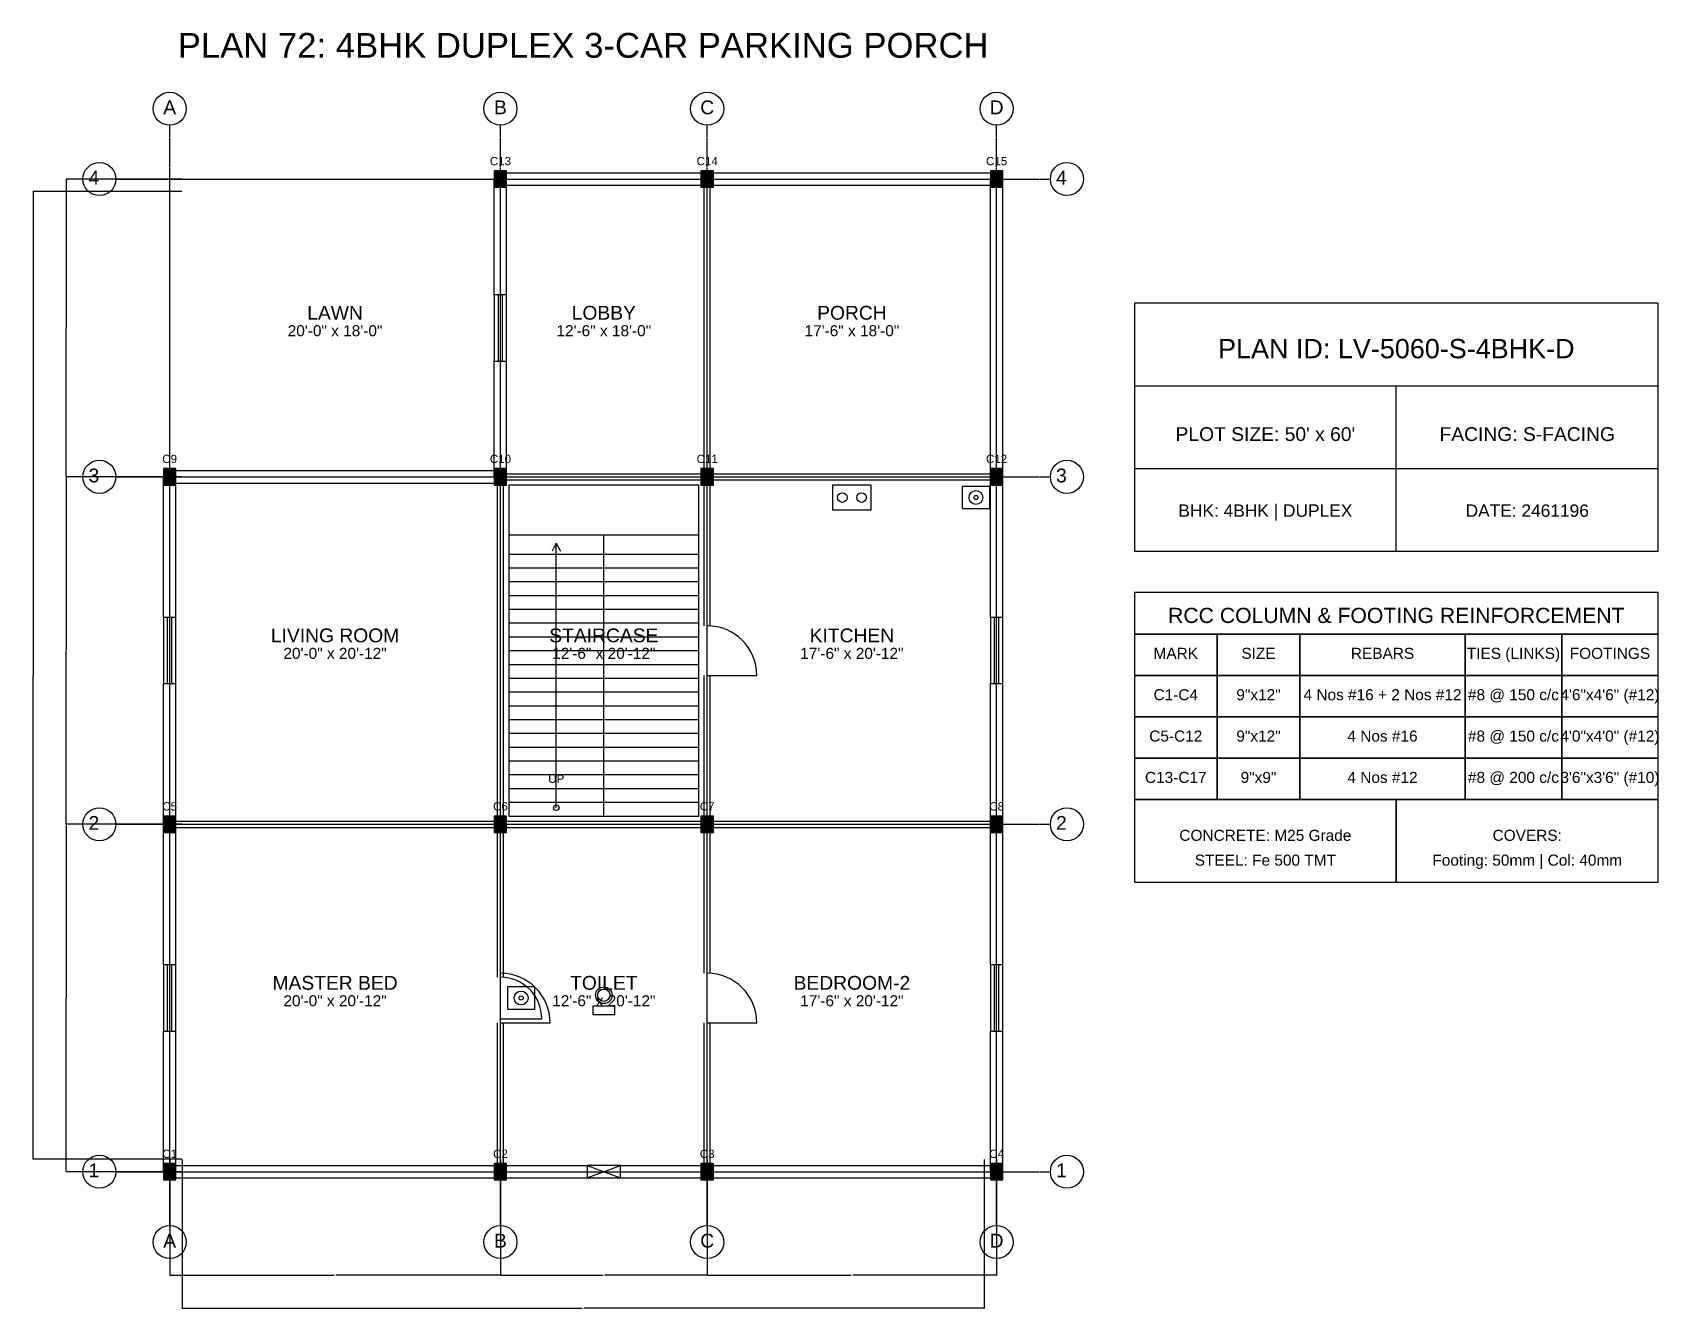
# Model space of a CAD drawing. Header units: inches. Extents: x -134 to 23580, y -99 to 23207.
# Drawn here: x 2400 to 3580, y 17401 to 18326 of the extents above; entities that cross this region are included whole.
import ezdxf
from ezdxf.enums import TextEntityAlignment as Align

# ---------------------------------------------------------------- set-up
doc = ezdxf.new("R2010")
doc.units = ezdxf.units.IN
doc.header["$MEASUREMENT"] = 0
doc.linetypes.add('CENTER', pattern=[2, 1.25, -0.25, 0.25, -0.25])
for name, color, linetype in [('A-COL-HATCH', 251, 'Continuous'), ('A-COLUMN', 1, 'Continuous'), ('A-DIM', 5, 'Continuous'), ('A-DOOR', 30, 'Continuous'), ('A-FIXTURE', 8, 'Continuous'), ('A-STAIR', 6, 'Continuous'), ('A-TEXT', 2, 'Continuous'), ('A-WALL-EXT', 7, 'Continuous'), ('A-WALL-INT', 9, 'Continuous'), ('A-WINDOW', 4, 'Continuous'), ('S-BEAM-FRAMING', 2, 'Continuous'), ('S-BUBBLE', 4, 'Continuous'), ('S-GRID-CENTER', 8, 'CENTER'), ('S-TABLE', 7, 'Continuous'), ('S-TEXT', 3, 'Continuous')]:
    doc.layers.add(name, color=color, linetype=linetype)
doc.styles.get("Standard").update_dxf_attribs({"font": 'arial.ttf'})
doc.dimstyles.get("Standard").update_dxf_attribs({"dimtxt": 0.18, "dimasz": 0.18, "dimexe": 0.18, "dimexo": 0.0625, "dimgap": 0.09, "dimtad": 0, "dimtih": 1, "dimtoh": 1, "dimdec": 4, "dimzin": 0, "dimdsep": 46, "dimtxsty": 'Standard', "dimcen": 0.09, "dimadec": 0, "dimazin": 0, "dimtfac": 1, "dimtdec": 4, "dimtofl": 0, "dimtmove": 0, "dimatfit": 3, "dimfxl": 1, "dimtolj": 1, "dimtzin": 0, "dimarcsym": 0})

msp = doc.modelspace()

# ---------------------------------------------------------------- texts
at = {"layer": 'A-TEXT'}
for s, height, p in [('PLAN 72: 4BHK DUPLEX 3-CAR PARKING PORCH', 18, (2800, 18308)), ('C13', 6, (2740, 18230)), ('C14', 6, (2890, 18230)), ('C15', 6, (3100, 18230)), ('LAWN', 10, (2620, 18118)), ('LOBBY', 10, (2815, 18118)), ('PORCH', 10, (2995, 18118)), ('20\'-0" x 18\'-0"', 8, (2620, 18106)), ('12\'-6" x 18\'-0"', 8, (2815, 18106)), ('17\'-6" x 18\'-0"', 8, (2995, 18106)), ('PLAN ID: LV-5060-S-4BHK-D', 14, (3390, 18090)), ("PLOT SIZE: 50' x 60'", 10, (3295, 18030)), ('FACING: S-FACING', 10, (3485, 18030)), ('C9', 6, (2500, 18014)), ('C10', 6, (2740, 18014)), ('C11', 6, (2890, 18014)), ('C12', 6, (3100, 18014)), ('BHK: 4BHK | DUPLEX', 9, (3295, 17975)), ('DATE: 2461196', 9, (3485, 17975)), ('LIVING ROOM', 10, (2620, 17884)), ('STAIRCASE', 10, (2815, 17884)), ('KITCHEN', 10, (2995, 17884)), ('20\'-0" x 20\'-12"', 8, (2620, 17872)), ('12\'-6" x 20\'-12"', 8, (2815, 17872)), ('17\'-6" x 20\'-12"', 8, (2995, 17872)), ('UP', 6, (2780.5, 17782)), ('C5', 6, (2500, 17762)), ('C6', 6, (2740, 17762)), ('C7', 6, (2890, 17762)), ('C8', 6, (3100, 17762)), ('MASTER BED', 10, (2620, 17632)), ('TOILET', 10, (2815, 17632)), ('BEDROOM-2', 10, (2995, 17632)), ('20\'-0" x 20\'-12"', 8, (2620, 17620)), ('12\'-6" x 20\'-12"', 8, (2815, 17620)), ('17\'-6" x 20\'-12"', 8, (2995, 17620)), ('C1', 6, (2500, 17510)), ('C2', 6, (2740, 17510)), ('C3', 6, (2890, 17510)), ('C4', 6, (3100, 17510))]:
    msp.add_text(s, height=height, dxfattribs=at).set_placement(p, align=Align.CENTER)
at = {"layer": 'S-TEXT'}
for s, height, p in [('A', 10, (2500, 18267)), ('B', 10, (2740, 18267)), ('C', 10, (2890, 18267)), ('D', 10, (3100, 18267)), ('4', 10, (2445, 18216)), ('4', 10, (3147, 18216)), ('3', 10, (2445, 18000)), ('3', 10, (3147, 18000)), ('RCC COLUMN & FOOTING REINFORCEMENT', 11, (3390, 17898)), ('MARK', 8, (3230, 17872)), ('SIZE', 8, (3290, 17872)), ('REBARS', 8, (3380, 17872)), ('TIES (LINKS)', 8, (3475, 17872)), ('FOOTINGS', 8, (3545, 17872)), ('C1-C4', 8, (3230, 17842)), ('9"x12"', 8, (3290, 17842)), ('4 Nos #16 + 2 Nos #12', 8, (3380, 17842)), ('#8 @ 150 c/c', 8, (3475, 17842)), ('4\'6"x4\'6" (#12)', 8, (3545, 17842)), ('C5-C12', 8, (3230, 17812)), ('9"x12"', 8, (3290, 17812)), ('4 Nos #16', 8, (3380, 17812)), ('#8 @ 150 c/c', 8, (3475, 17812)), ('4\'0"x4\'0" (#12)', 8, (3545, 17812)), ('C13-C17', 8, (3230, 17782)), ('9"x9"', 8, (3290, 17782)), ('4 Nos #12', 8, (3380, 17782)), ('#8 @ 200 c/c', 8, (3475, 17782)), ('3\'6"x3\'6" (#10)', 8, (3545, 17782)), ('2', 10, (2445, 17748)), ('2', 10, (3147, 17748)), ('CONCRETE: M25 Grade', 8, (3295, 17740)), ('COVERS:', 8, (3485, 17740)), ('STEEL: Fe 500 TMT', 8, (3295, 17722)), ('Footing: 50mm | Col: 40mm', 8, (3485, 17722)), ('1', 10, (2445, 17496)), ('1', 10, (3147, 17496)), ('A', 10, (2500, 17445)), ('B', 10, (2740, 17445)), ('C', 10, (2890, 17445)), ('D', 10, (3100, 17445))]:
    msp.add_text(s, height=height, dxfattribs=at).set_placement(p, align=Align.CENTER)

# ---------------------------------------------------------------- blocks, each defined once
blk = doc.blocks.new('*D628')
at = {"layer": 'A-DIM', "color": 0, "lineweight": -2, "transparency": 16777216}
for p, q in [((2500, 17508.9), (2500, 17424.8)), ((2740, 17508.9), (2740, 17424.8)), ((2500.2, 17425), (2619.4, 17425)), ((2739.8, 17425), (2620.6, 17425))]:
    blk.add_line(p, q, dxfattribs=at)
at = {"layer": 'A-DIM', "color": 0, "transparency": 16777216}
for points in [[(2500.2, 17425), (2500.2, 17425), (2500, 17425)], [(2739.8, 17425), (2739.8, 17425), (2740, 17425)]]:
    blk.add_solid(points, dxfattribs=at)
at = {"layer": 'Defpoints', "color": 0, "transparency": 16777216}
for p in [(2500, 17509), (2740, 17509), (2740, 17425)]:
    blk.add_point(p, dxfattribs=at)
at = {"layer": 'A-DIM', "color": 0, "transparency": 16777216, "insert": (2620, 17425), "char_height": 0.18, "attachment_point": 5}
blk.add_mtext('\\A1;240.0000', dxfattribs=at)
blk = doc.blocks.new('*D629')
at = {"layer": 'A-DIM', "color": 0, "lineweight": -2, "transparency": 16777216}
for p, q in [((2740, 17508.9), (2740, 17424.8)), ((2890, 17508.9), (2890, 17424.8)), ((2740.2, 17425), (2814.4, 17425)), ((2889.8, 17425), (2815.6, 17425))]:
    blk.add_line(p, q, dxfattribs=at)
at = {"layer": 'A-DIM', "color": 0, "transparency": 16777216}
for points in [[(2740.2, 17425), (2740.2, 17425), (2740, 17425)], [(2889.8, 17425), (2889.8, 17425), (2890, 17425)]]:
    blk.add_solid(points, dxfattribs=at)
at = {"layer": 'Defpoints', "color": 0, "transparency": 16777216}
for p in [(2740, 17509), (2890, 17509), (2890, 17425)]:
    blk.add_point(p, dxfattribs=at)
at = {"layer": 'A-DIM', "color": 0, "transparency": 16777216, "insert": (2815, 17425), "char_height": 0.18, "attachment_point": 5}
blk.add_mtext('\\A1;150.0000', dxfattribs=at)
blk = doc.blocks.new('*D630')
at = {"layer": 'A-DIM', "color": 0, "lineweight": -2, "transparency": 16777216}
for p, q in [((2890, 17508.9), (2890, 17424.8)), ((3100, 17508.9), (3100, 17424.8)), ((2890.2, 17425), (2994.4, 17425)), ((3099.8, 17425), (2995.6, 17425))]:
    blk.add_line(p, q, dxfattribs=at)
at = {"layer": 'A-DIM', "color": 0, "transparency": 16777216}
for points in [[(2890.2, 17425), (2890.2, 17425), (2890, 17425)], [(3099.8, 17425), (3099.8, 17425), (3100, 17425)]]:
    blk.add_solid(points, dxfattribs=at)
at = {"layer": 'Defpoints', "color": 0, "transparency": 16777216}
for p in [(2890, 17509), (3100, 17509), (3100, 17425)]:
    blk.add_point(p, dxfattribs=at)
at = {"layer": 'A-DIM', "color": 0, "transparency": 16777216, "insert": (2995, 17425), "char_height": 0.18, "attachment_point": 5}
blk.add_mtext('\\A1;210.0000', dxfattribs=at)
blk = doc.blocks.new('*D631')
at = {"layer": 'A-DIM', "color": 0, "lineweight": -2, "transparency": 16777216}
for p, q in [((2509, 17508.9), (2509, 17400.8)), ((3091, 17508.9), (3091, 17400.8)), ((2509.2, 17401), (2799.4, 17401)), ((3090.8, 17401), (2800.6, 17401))]:
    blk.add_line(p, q, dxfattribs=at)
at = {"layer": 'A-DIM', "color": 0, "transparency": 16777216}
for points in [[(2509.2, 17401), (2509.2, 17401), (2509, 17401)], [(3090.8, 17401), (3090.8, 17401), (3091, 17401)]]:
    blk.add_solid(points, dxfattribs=at)
at = {"layer": 'Defpoints', "color": 0, "transparency": 16777216}
for p in [(2509, 17509), (3091, 17509), (3091, 17401)]:
    blk.add_point(p, dxfattribs=at)
at = {"layer": 'A-DIM', "color": 0, "transparency": 16777216, "insert": (2800, 17401), "char_height": 0.18, "attachment_point": 5}
blk.add_mtext('\\A1;582.0000', dxfattribs=at)
blk = doc.blocks.new('*D632')
at = {"layer": 'A-DIM', "color": 0, "lineweight": -2, "transparency": 16777216}
for p, q in [((2508.9, 17752), (2424.8, 17752)), ((2425, 17751.8), (2425, 17626.2)), ((2425, 17500.2), (2425, 17625.8)), ((2508.9, 17500), (2424.8, 17500))]:
    blk.add_line(p, q, dxfattribs=at)
at = {"layer": 'A-DIM', "color": 0, "transparency": 16777216}
for points in [[(2425, 17751.8), (2425, 17751.8), (2425, 17752)], [(2425, 17500.2), (2425, 17500.2), (2425, 17500)]]:
    blk.add_solid(points, dxfattribs=at)
at = {"layer": 'Defpoints', "color": 0, "transparency": 16777216}
for p in [(2425, 17752), (2509, 17752), (2509, 17500)]:
    blk.add_point(p, dxfattribs=at)
at = {"layer": 'A-DIM', "color": 0, "transparency": 16777216, "insert": (2425, 17626), "char_height": 0.18, "attachment_point": 5}
blk.add_mtext('\\A1;252.0000', dxfattribs=at)
blk = doc.blocks.new('*D633')
at = {"layer": 'A-DIM', "color": 0, "lineweight": -2, "transparency": 16777216}
for p, q in [((2508.9, 18004), (2424.8, 18004)), ((2425, 18003.8), (2425, 17878.2)), ((2425, 17752.2), (2425, 17877.8)), ((2508.9, 17752), (2424.8, 17752))]:
    blk.add_line(p, q, dxfattribs=at)
at = {"layer": 'A-DIM', "color": 0, "transparency": 16777216}
for points in [[(2425, 18003.8), (2425, 18003.8), (2425, 18004)], [(2425, 17752.2), (2425, 17752.2), (2425, 17752)]]:
    blk.add_solid(points, dxfattribs=at)
at = {"layer": 'Defpoints', "color": 0, "transparency": 16777216}
for p in [(2425, 18004), (2509, 18004), (2509, 17752)]:
    blk.add_point(p, dxfattribs=at)
at = {"layer": 'A-DIM', "color": 0, "transparency": 16777216, "insert": (2425, 17878), "char_height": 0.18, "attachment_point": 5}
blk.add_mtext('\\A1;252.0000', dxfattribs=at)
blk = doc.blocks.new('*D634')
at = {"layer": 'A-DIM', "color": 0, "lineweight": -2, "transparency": 16777216}
for p, q in [((2508.9, 18220), (2424.8, 18220)), ((2425, 18219.8), (2425, 18112.2)), ((2425, 18004.2), (2425, 18111.8)), ((2508.9, 18004), (2424.8, 18004))]:
    blk.add_line(p, q, dxfattribs=at)
at = {"layer": 'A-DIM', "color": 0, "transparency": 16777216}
for points in [[(2425, 18219.8), (2425, 18219.8), (2425, 18220)], [(2425, 18004.2), (2425, 18004.2), (2425, 18004)]]:
    blk.add_solid(points, dxfattribs=at)
at = {"layer": 'Defpoints', "color": 0, "transparency": 16777216}
for p in [(2425, 18220), (2509, 18220), (2509, 18004)]:
    blk.add_point(p, dxfattribs=at)
at = {"layer": 'A-DIM', "color": 0, "transparency": 16777216, "insert": (2425, 18112), "char_height": 0.18, "attachment_point": 5}
blk.add_mtext('\\A1;216.0000', dxfattribs=at)
blk = doc.blocks.new('*D635')
at = {"layer": 'A-DIM', "color": 0, "lineweight": -2, "transparency": 16777216}
for p, q in [((2508.9, 18211), (2400.8, 18211)), ((2401, 18210.8), (2401, 17860.2)), ((2401, 17509.2), (2401, 17859.8)), ((2508.9, 17509), (2400.8, 17509))]:
    blk.add_line(p, q, dxfattribs=at)
at = {"layer": 'A-DIM', "color": 0, "transparency": 16777216}
for points in [[(2401, 18210.8), (2401, 18210.8), (2401, 18211)], [(2401, 17509.2), (2401, 17509.2), (2401, 17509)]]:
    blk.add_solid(points, dxfattribs=at)
at = {"layer": 'Defpoints', "color": 0, "transparency": 16777216}
for p in [(2401, 18211), (2509, 18211), (2509, 17509)]:
    blk.add_point(p, dxfattribs=at)
at = {"layer": 'A-DIM', "color": 0, "transparency": 16777216, "insert": (2401, 17860), "char_height": 0.18, "attachment_point": 5}
blk.add_mtext('\\A1;702.0000', dxfattribs=at)

# ---------------------------------------------------------------- dimensions: what is measured, and where the dimension line sits
at = {"layer": 'A-DIM'}
for base, p1, p2, picture, middle in [((2425, 18220), (2509, 18004), (2509, 18220), '*D634', (2425, 18112)), ((2401, 18211), (2509, 17509), (2509, 18211), '*D635', (2401, 17860)), ((2425, 18004), (2509, 17752), (2509, 18004), '*D633', (2425, 17878)), ((2425, 17752), (2509, 17500), (2509, 17752), '*D632', (2425, 17626))]:
    dim = msp.add_linear_dim(base=base, p1=p1, p2=p2, angle=90, dimstyle='Standard', dxfattribs=at)
    dim.commit()
    dim.dimension.update_dxf_attribs({"geometry": picture, "text_midpoint": middle})
for base, p1, p2, picture, middle in [((2740, 17425), (2500, 17509), (2740, 17509), '*D628', (2620, 17425)), ((3091, 17401), (2509, 17509), (3091, 17509), '*D631', (2800, 17401)), ((2890, 17425), (2740, 17509), (2890, 17509), '*D629', (2815, 17425)), ((3100, 17425), (2890, 17509), (3100, 17509), '*D630', (2995, 17425))]:
    dim = msp.add_linear_dim(base=base, p1=p1, p2=p2, dimstyle='Standard', dxfattribs=at)
    dim.commit()
    dim.dimension.update_dxf_attribs({"geometry": picture, "text_midpoint": middle})

# ---------------------------------------------------------------- linework, layer by layer
at = {"layer": 'A-COL-HATCH'}
for points in [[(2735.5, 18214), (2744.5, 18214), (2735.5, 18226), (2744.5, 18226)], [(2885.5, 18214), (2894.5, 18214), (2885.5, 18226), (2894.5, 18226)], [(3095.5, 18214), (3104.5, 18214), (3095.5, 18226), (3104.5, 18226)], [(2495.5, 17998), (2504.5, 17998), (2495.5, 18010), (2504.5, 18010)], [(2735.5, 17998), (2744.5, 17998), (2735.5, 18010), (2744.5, 18010)], [(2885.5, 17998), (2894.5, 17998), (2885.5, 18010), (2894.5, 18010)], [(3095.5, 17998), (3104.5, 17998), (3095.5, 18010), (3104.5, 18010)], [(2495.5, 17746), (2504.5, 17746), (2495.5, 17758), (2504.5, 17758)], [(2735.5, 17746), (2744.5, 17746), (2735.5, 17758), (2744.5, 17758)], [(2885.5, 17746), (2894.5, 17746), (2885.5, 17758), (2894.5, 17758)], [(3095.5, 17746), (3104.5, 17746), (3095.5, 17758), (3104.5, 17758)], [(2495.5, 17494), (2504.5, 17494), (2495.5, 17506), (2504.5, 17506)], [(2735.5, 17494), (2744.5, 17494), (2735.5, 17506), (2744.5, 17506)], [(2885.5, 17494), (2894.5, 17494), (2885.5, 17506), (2894.5, 17506)], [(3095.5, 17494), (3104.5, 17494), (3095.5, 17506), (3104.5, 17506)]]:
    msp.add_solid(points, dxfattribs=at)
at = {"layer": 'A-COLUMN'}
for points in [[(2735.5, 18214), (2744.5, 18214), (2744.5, 18226), (2735.5, 18226)], [(2885.5, 18214), (2894.5, 18214), (2894.5, 18226), (2885.5, 18226)], [(3095.5, 18214), (3104.5, 18214), (3104.5, 18226), (3095.5, 18226)], [(2495.5, 17998), (2504.5, 17998), (2504.5, 18010), (2495.5, 18010)], [(2735.5, 17998), (2744.5, 17998), (2744.5, 18010), (2735.5, 18010)], [(2885.5, 17998), (2894.5, 17998), (2894.5, 18010), (2885.5, 18010)], [(3095.5, 17998), (3104.5, 17998), (3104.5, 18010), (3095.5, 18010)], [(2495.5, 17746), (2504.5, 17746), (2504.5, 17758), (2495.5, 17758)], [(2735.5, 17746), (2744.5, 17746), (2744.5, 17758), (2735.5, 17758)], [(2885.5, 17746), (2894.5, 17746), (2894.5, 17758), (2885.5, 17758)], [(3095.5, 17746), (3104.5, 17746), (3104.5, 17758), (3095.5, 17758)], [(2495.5, 17494), (2504.5, 17494), (2504.5, 17506), (2495.5, 17506)], [(2735.5, 17494), (2744.5, 17494), (2744.5, 17506), (2735.5, 17506)], [(2885.5, 17494), (2894.5, 17494), (2894.5, 17506), (2885.5, 17506)], [(3095.5, 17494), (3104.5, 17494), (3104.5, 17506), (3095.5, 17506)]]:
    msp.add_lwpolyline(points, close=True, dxfattribs=at)
at = {"layer": 'A-DOOR'}
for p, q in [((2890, 17860), (2926, 17860)), ((2740, 17611), (2770, 17611)), ((2740, 17608), (2776, 17608)), ((2890, 17608), (2926, 17608))]:
    msp.add_line(p, q, dxfattribs=at)
for centre, radius in [((2890, 17860), 36), ((2740, 17608), 36), ((2740, 17611), 30), ((2890, 17608), 36)]:
    msp.add_arc(centre, radius, 0, 90, dxfattribs=at)
at = {"layer": 'A-FIXTURE'}
for points in [[(2981, 17980), (3009, 17980), (3009, 17998), (2981, 17998)], [(3075, 17981), (3095, 17981), (3095, 17997), (3075, 17997)], [(2745, 17618), (2765, 17618), (2765, 17634), (2745, 17634)], [(2807, 17614), (2823, 17614), (2823, 17620), (2807, 17620)]]:
    msp.add_lwpolyline(points, close=True, dxfattribs=at)
for centre, radius in [((2988, 17989), 3.5), ((3002, 17989), 3.5), ((3085, 17989), 5), ((3085, 17989), 1.5), ((2755, 17626), 5), ((2755, 17626), 1.5), ((2815, 17628), 6), ((2815, 17628), 4.5)]:
    msp.add_circle(centre, radius, dxfattribs=at)
at = {"layer": 'A-STAIR'}
for p, q in [((2746, 17962), (2884, 17962)), ((2780.5, 17956), (2777.5, 17950)), ((2780.5, 17764), (2780.5, 17956)), ((2780.5, 17956), (2783.5, 17950)), ((2815, 17758), (2815, 17962)), ((2746, 17948), (2815, 17948)), ((2815, 17948), (2884, 17948)), ((2746, 17938), (2815, 17938)), ((2815, 17938), (2884, 17938)), ((2746, 17928), (2815, 17928)), ((2815, 17928), (2884, 17928)), ((2746, 17918), (2815, 17918)), ((2815, 17918), (2884, 17918)), ((2746, 17908), (2815, 17908)), ((2746, 17898), (2815, 17898)), ((2815, 17908), (2884, 17908)), ((2815, 17898), (2884, 17898)), ((2746, 17888), (2815, 17888)), ((2815, 17888), (2884, 17888)), ((2746, 17878), (2815, 17878)), ((2815, 17878), (2884, 17878)), ((2746, 17868), (2815, 17868)), ((2815, 17868), (2884, 17868)), ((2746, 17858), (2815, 17858)), ((2815, 17858), (2884, 17858)), ((2746, 17848), (2815, 17848)), ((2746, 17838), (2815, 17838)), ((2815, 17848), (2884, 17848)), ((2815, 17838), (2884, 17838)), ((2746, 17828), (2815, 17828)), ((2815, 17828), (2884, 17828)), ((2746, 17818), (2815, 17818)), ((2815, 17818), (2884, 17818)), ((2746, 17808), (2815, 17808)), ((2815, 17808), (2884, 17808)), ((2746, 17798), (2815, 17798)), ((2815, 17798), (2884, 17798)), ((2746, 17788), (2815, 17788)), ((2815, 17788), (2884, 17788)), ((2746, 17778), (2815, 17778)), ((2746, 17768), (2815, 17768)), ((2815, 17778), (2884, 17778)), ((2815, 17768), (2884, 17768))]:
    msp.add_line(p, q, dxfattribs=at)
msp.add_lwpolyline([(2746, 17758), (2884, 17758), (2884, 17998), (2746, 17998)], close=True, dxfattribs=at)
msp.add_circle((2780.5, 17764), 2, dxfattribs=at)
at = {"layer": 'A-WALL-EXT'}
for p, q in [((2735.5, 18136), (2735.5, 18220)), ((2740, 18224.5), (2890, 18224.5)), ((2740, 18215.5), (2890, 18215.5)), ((2744.5, 18136), (2744.5, 18220)), ((2890, 18224.5), (3100, 18224.5)), ((2890, 18215.5), (3100, 18215.5)), ((3095.5, 18004), (3095.5, 18220)), ((3104.5, 18004), (3104.5, 18220)), ((2735.5, 18004), (2735.5, 18088)), ((2744.5, 18004), (2744.5, 18088)), ((3200, 18070), (3580, 18070)), ((3390, 17950), (3390, 18070)), ((2495.5, 17902), (2495.5, 18004)), ((2500, 18008.5), (2740, 18008.5)), ((2504.5, 17902), (2504.5, 18004)), ((3095.5, 17902), (3095.5, 18004)), ((3104.5, 17902), (3104.5, 18004)), ((3200, 18010), (3580, 18010)), ((2500, 17999.5), (2740, 17999.5)), ((2495.5, 17752), (2495.5, 17854)), ((2504.5, 17752), (2504.5, 17854)), ((3095.5, 17752), (3095.5, 17854)), ((3104.5, 17752), (3104.5, 17854)), ((2495.5, 17650), (2495.5, 17752)), ((2504.5, 17650), (2504.5, 17752)), ((3095.5, 17650), (3095.5, 17752)), ((3104.5, 17650), (3104.5, 17752)), ((2495.5, 17500), (2495.5, 17602)), ((2504.5, 17500), (2504.5, 17602)), ((3095.5, 17500), (3095.5, 17602)), ((3104.5, 17500), (3104.5, 17602)), ((2500, 17504.5), (2740, 17504.5)), ((2740, 17504.5), (2803, 17504.5)), ((2827, 17504.5), (2890, 17504.5)), ((2890, 17504.5), (3100, 17504.5)), ((2500, 17495.5), (2740, 17495.5)), ((2740, 17495.5), (2803, 17495.5)), ((2827, 17495.5), (2890, 17495.5)), ((2890, 17495.5), (3100, 17495.5))]:
    msp.add_line(p, q, dxfattribs=at)
msp.add_lwpolyline([(3200, 17950), (3580, 17950), (3580, 18130), (3200, 18130)], close=True, dxfattribs=at)
at = {"layer": 'A-WALL-INT'}
for p, q in [((2887.75, 18004), (2887.75, 18220)), ((2892.25, 18004), (2892.25, 18220)), ((2737.75, 17752), (2737.75, 18004)), ((2740, 18006.25), (2890, 18006.25)), ((2742.25, 17752), (2742.25, 18004)), ((2887.75, 17896), (2887.75, 18004)), ((2890, 18006.25), (3100, 18006.25)), ((2892.25, 17896), (2892.25, 18004)), ((2740, 18001.75), (2890, 18001.75)), ((2890, 18001.75), (3100, 18001.75)), ((2887.75, 17752), (2887.75, 17860)), ((2892.25, 17752), (2892.25, 17860)), ((2500, 17754.25), (2740, 17754.25)), ((2500, 17749.75), (2740, 17749.75)), ((2737.75, 17641), (2737.75, 17752)), ((2740, 17754.25), (2890, 17754.25)), ((2740, 17749.75), (2890, 17749.75)), ((2742.25, 17641), (2742.25, 17752)), ((2887.75, 17644), (2887.75, 17752)), ((2890, 17754.25), (3100, 17754.25)), ((2890, 17749.75), (3100, 17749.75)), ((2892.25, 17644), (2892.25, 17752)), ((2737.75, 17500), (2737.75, 17608)), ((2742.25, 17500), (2742.25, 17608)), ((2887.75, 17500), (2887.75, 17608)), ((2892.25, 17500), (2892.25, 17608))]:
    msp.add_line(p, q, dxfattribs=at)
at = {"layer": 'A-WINDOW'}
for p, q in [((2738.5, 18088), (2738.5, 18136)), ((2741.5, 18088), (2741.5, 18136)), ((2498.5, 17854), (2498.5, 17902)), ((2501.5, 17854), (2501.5, 17902)), ((3098.5, 17854), (3098.5, 17902)), ((3101.5, 17854), (3101.5, 17902)), ((2498.5, 17602), (2498.5, 17650)), ((2501.5, 17602), (2501.5, 17650)), ((3098.5, 17602), (3098.5, 17650)), ((3101.5, 17602), (3101.5, 17650)), ((2803, 17495.5), (2827, 17504.5)), ((2803, 17504.5), (2827, 17495.5))]:
    msp.add_line(p, q, dxfattribs=at)
for points in [[(2735.5, 18088), (2744.5, 18088), (2744.5, 18136), (2735.5, 18136)], [(2495.5, 17854), (2504.5, 17854), (2504.5, 17902), (2495.5, 17902)], [(3095.5, 17854), (3104.5, 17854), (3104.5, 17902), (3095.5, 17902)], [(2495.5, 17602), (2504.5, 17602), (2504.5, 17650), (2495.5, 17650)], [(3095.5, 17602), (3104.5, 17602), (3104.5, 17650), (3095.5, 17650)], [(2803, 17495.5), (2827, 17495.5), (2827, 17504.5), (2803, 17504.5)]]:
    msp.add_lwpolyline(points, close=True, dxfattribs=at)
at = {"layer": 'S-BEAM-FRAMING'}
for p, q in [((2500, 17500), (2500, 18220)), ((2500, 18220), (3100, 18220)), ((2740, 17500), (2740, 18220)), ((2890, 17500), (2890, 18220)), ((3100, 17500), (3100, 18220)), ((2500, 18004), (3100, 18004)), ((2500, 17752), (3100, 17752)), ((2500, 17500), (3100, 17500))]:
    msp.add_line(p, q, dxfattribs=at)
at = {"layer": 'S-BUBBLE'}
for centre in [(2500, 18271), (2740, 18271), (2890, 18271), (3100, 18271), (2449, 18220), (3151, 18220), (2449, 18004), (3151, 18004), (2449, 17752), (3151, 17752), (2449, 17500), (3151, 17500), (2500, 17449), (2740, 17449), (2890, 17449), (3100, 17449)]:
    msp.add_circle(centre, 12, dxfattribs=at)
at = {"layer": 'S-GRID-CENTER'}
for p, q in [((2500, 17461), (2500, 18259)), ((2740, 17461), (2740, 18259)), ((2890, 17461), (2890, 18259)), ((3100, 17461), (3100, 18259)), ((2461, 18220), (3139, 18220)), ((2461, 18004), (3139, 18004)), ((2461, 17752), (3139, 17752)), ((2461, 17500), (3139, 17500))]:
    msp.add_line(p, q, dxfattribs=at)
at = {"layer": 'S-TABLE'}
for points in [[(3200, 17890), (3580, 17890), (3580, 17920), (3200, 17920)], [(3200, 17860), (3260, 17860), (3260, 17890), (3200, 17890)], [(3260, 17860), (3320, 17860), (3320, 17890), (3260, 17890)], [(3320, 17860), (3440, 17860), (3440, 17890), (3320, 17890)], [(3440, 17860), (3510, 17860), (3510, 17890), (3440, 17890)], [(3510, 17860), (3580, 17860), (3580, 17890), (3510, 17890)], [(3200, 17830), (3260, 17830), (3260, 17860), (3200, 17860)], [(3260, 17830), (3320, 17830), (3320, 17860), (3260, 17860)], [(3320, 17830), (3440, 17830), (3440, 17860), (3320, 17860)], [(3440, 17830), (3510, 17830), (3510, 17860), (3440, 17860)], [(3510, 17830), (3580, 17830), (3580, 17860), (3510, 17860)], [(3200, 17800), (3260, 17800), (3260, 17830), (3200, 17830)], [(3260, 17800), (3320, 17800), (3320, 17830), (3260, 17830)], [(3320, 17800), (3440, 17800), (3440, 17830), (3320, 17830)], [(3440, 17800), (3510, 17800), (3510, 17830), (3440, 17830)], [(3510, 17800), (3580, 17800), (3580, 17830), (3510, 17830)], [(3200, 17770), (3260, 17770), (3260, 17800), (3200, 17800)], [(3260, 17770), (3320, 17770), (3320, 17800), (3260, 17800)], [(3320, 17770), (3440, 17770), (3440, 17800), (3320, 17800)], [(3440, 17770), (3510, 17770), (3510, 17800), (3440, 17800)], [(3510, 17770), (3580, 17770), (3580, 17800), (3510, 17800)], [(3200, 17710), (3390, 17710), (3390, 17770), (3200, 17770)], [(3390, 17710), (3580, 17710), (3580, 17770), (3390, 17770)]]:
    msp.add_lwpolyline(points, close=True, dxfattribs=at)

msp.set_redraw_order([(e.dxf.handle, doc.entitydb.next_handle()) for e in msp.query("TEXT MTEXT ATTDEF DIMENSION ARC_DIMENSION")])  # texts and dimensions are drawn at this point

doc.saveas('drawing.dxf')
